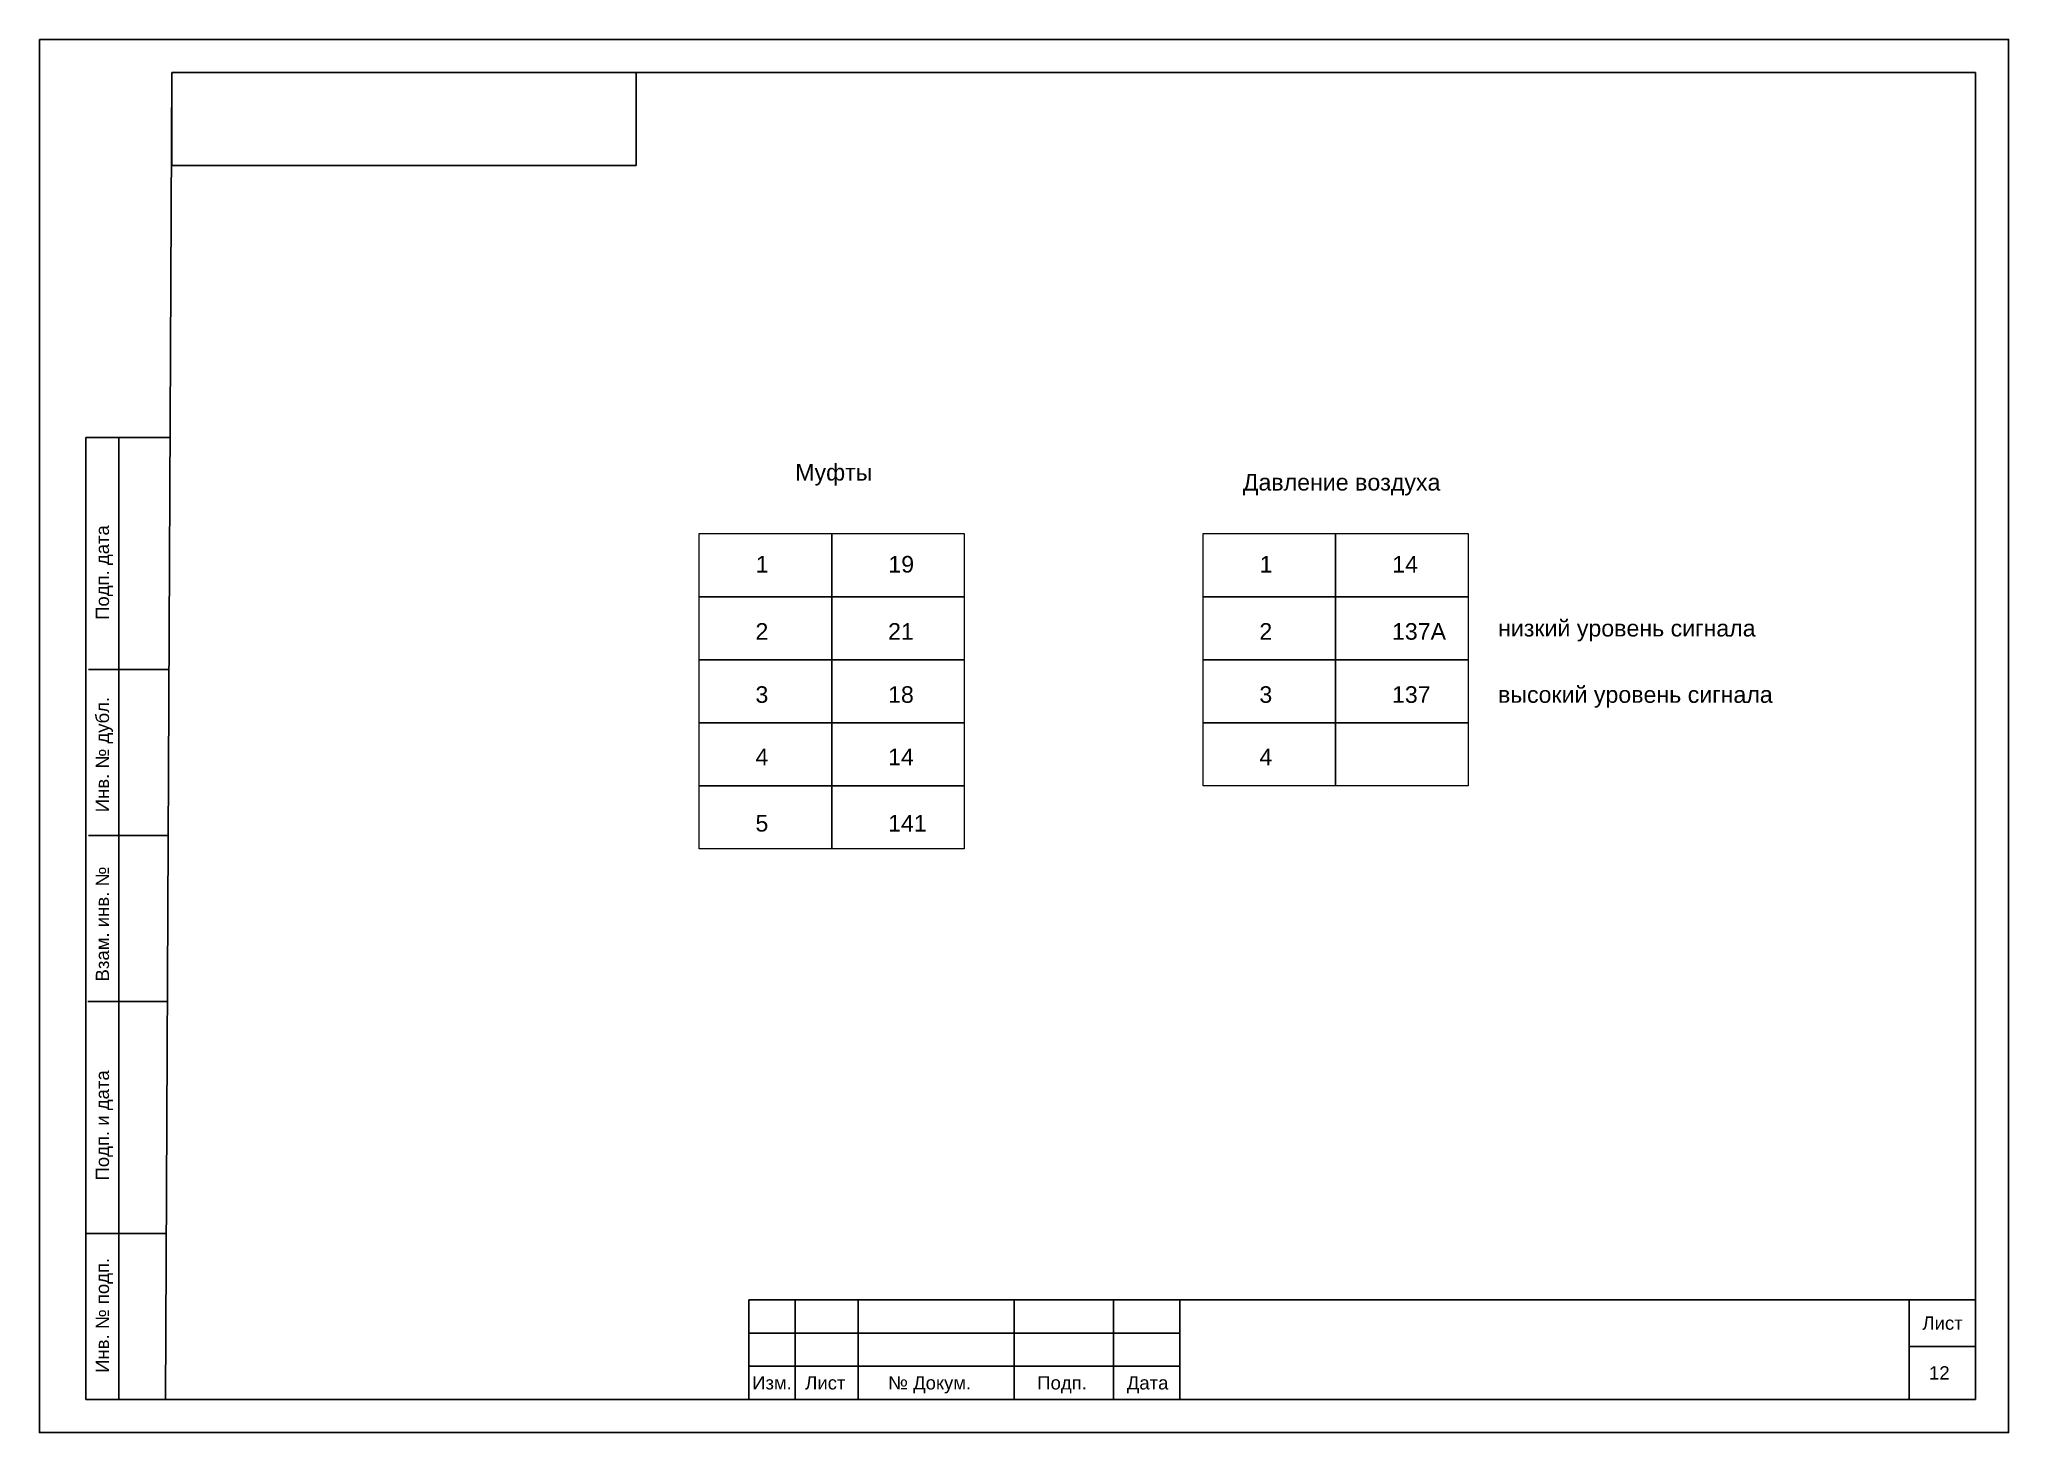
# Model space of a CAD drawing. Header units: millimetres. Extents: x 1674 to 4572, y 3039 to 4124.
# Drawn here: x 4275 to 4572, y 3290 to 3500 of the extents above; entities that cross this region are included whole.
import ezdxf

# ---------------------------------------------------------------- set-up
doc = ezdxf.new("R2010")
doc.units = ezdxf.units.MM
doc.layers.add('Аппаратура', color=7, linetype='Continuous', lineweight=20)
doc.layers.add('Рамки', color=7, linetype='Continuous', lineweight=25)
doc.styles.get("Standard").update_dxf_attribs({"font": 'arial.ttf'})

msp = doc.modelspace()

# ---------------------------------------------------------------- texts
for s, p in [('1', (4383.04, 3419.64)), ('19', (4403.04, 3419.64)), ('1', (4459.04, 3419.64)), ('14', (4479.04, 3419.64)), ('низкий уровень сигнала', (4495, 3410)), ('2', (4383, 3409.51)), ('21', (4403, 3409.51)), ('2', (4459, 3409.51)), ('137А', (4479, 3409.51)), ('3', (4383, 3400)), ('18', (4403, 3400)), ('3', (4459, 3400)), ('137', (4479, 3400)), ('высокий уровень сигнала', (4495, 3400)), ('4', (4383, 3390.6)), ('14', (4403, 3390.6)), ('4', (4459, 3390.6)), ('5', (4383, 3380.6)), ('141', (4403, 3380.6))]:
    msp.add_text(s, height=2.5).set_placement(p)
at = {"layer": 'Аппаратура'}
for s, p in [('Муфты', (4389, 3433.5)), ('Давление воздуха', (4456.5, 3432))]:
    msp.add_text(s, height=2.5, dxfattribs=at).set_placement(p)
at = {"layer": 'Рамки'}
for s, p in [('Подп. дата', (4285.5, 3412.5)), ('Инв. № дубл.', (4285.5, 3383.5)), ('Взам. инв. №', (4285.5, 3358)), ('Подп. и дата', (4285.5, 3328)), ('Инв. № подп.', (4285.5, 3299))]:
    msp.add_text(s, height=2, rotation=90, dxfattribs=at).set_placement(p)
for s, p in [('Лист', (4559, 3305.5)), ('12', (4560, 3298)), ('Изм.', (4382.5, 3296.5)), ('Лист', (4390.5, 3296.5)), ('№ Докум.', (4403, 3296.5)), ('Подп.', (4425.5, 3296.5)), ('Дата', (4439, 3296.5))]:
    msp.add_text(s, height=2, dxfattribs=at).set_placement(p)

# ---------------------------------------------------------------- linework, layer by layer
at = {"layer": 'Аппаратура'}
for points in [[(4374.5, 3425.5), (4394.5, 3425.5), (4394.5, 3416), (4374.5, 3416)], [(4394.5, 3425.5), (4414.5, 3425.5), (4414.5, 3416), (4394.5, 3416)], [(4450.5, 3425.5), (4470.5, 3425.5), (4470.5, 3416), (4450.5, 3416)], [(4470.5, 3425.5), (4490.5, 3425.5), (4490.5, 3416), (4470.5, 3416)], [(4374.5, 3416), (4394.5, 3416), (4394.5, 3406.5), (4374.5, 3406.5)], [(4394.5, 3416), (4414.5, 3416), (4414.5, 3406.5), (4394.5, 3406.5)], [(4450.5, 3416), (4470.5, 3416), (4470.5, 3406.5), (4450.5, 3406.5)], [(4470.5, 3416), (4490.5, 3416), (4490.5, 3406.5), (4470.5, 3406.5)], [(4374.5, 3406.5), (4394.5, 3406.5), (4394.5, 3397), (4374.5, 3397)], [(4394.5, 3406.5), (4414.5, 3406.5), (4414.5, 3397), (4394.5, 3397)], [(4450.5, 3406.5), (4470.5, 3406.5), (4470.5, 3397), (4450.5, 3397)], [(4470.5, 3406.5), (4490.5, 3406.5), (4490.5, 3397), (4470.5, 3397)], [(4374.5, 3397), (4394.5, 3397), (4394.5, 3387.5), (4374.5, 3387.5)], [(4394.5, 3397), (4414.5, 3397), (4414.5, 3387.5), (4394.5, 3387.5)], [(4450.5, 3397), (4470.5, 3397), (4470.5, 3387.5), (4450.5, 3387.5)], [(4470.5, 3397), (4490.5, 3397), (4490.5, 3387.5), (4470.5, 3387.5)], [(4374.5, 3387.5), (4394.5, 3387.5), (4394.5, 3378), (4374.5, 3378)], [(4394.5, 3387.5), (4414.5, 3387.5), (4414.5, 3378), (4394.5, 3378)]]:
    msp.add_lwpolyline(points, close=True, dxfattribs=at)
at = {"layer": 'Рамки'}
for p, q in [((4294, 3295), (4295, 3495)), ((4295, 3495), (4567, 3495)), ((4567, 3495), (4567, 3295)), ((4282, 3440), (4294.72, 3440)), ((4282, 3295), (4282, 3440)), ((4287, 3295), (4287, 3440)), ((4294.42, 3405), (4282.42, 3405)), ((4294.42, 3380), (4282.42, 3380)), ((4294.3, 3355), (4282.3, 3355)), ((4294.12, 3320), (4282.12, 3320)), ((4294.12, 3320), (4282.12, 3320)), ((4294.12, 3320), (4282.12, 3320)), ((4389, 3310), (4389, 3295)), ((4398.5, 3310), (4398.5, 3295)), ((4422, 3310), (4422, 3295)), ((4437, 3310), (4437, 3295)), ((4557, 3310), (4557, 3295)), ((4382, 3305), (4447, 3305)), ((4557, 3303), (4567, 3303)), ((4382, 3300), (4447, 3300)), ((4294, 3295), (4282, 3295)), ((4567, 3295), (4294, 3295))]:
    msp.add_line(p, q, dxfattribs=at)
for points in [[(4275, 3500), (4572, 3500), (4572, 3290), (4275, 3290)], [(4295, 3495), (4365, 3495), (4365, 3481), (4295, 3481)], [(4382, 3295), (4382, 3310), (4567, 3310), (4567, 3295)], [(4382, 3310), (4447, 3310), (4447, 3295), (4382, 3295)]]:
    msp.add_lwpolyline(points, close=True, dxfattribs=at)

msp.set_redraw_order([(e.dxf.handle, doc.entitydb.next_handle()) for e in msp.query("TEXT MTEXT ATTDEF DIMENSION ARC_DIMENSION")])  # texts and dimensions are drawn at this point

doc.saveas('drawing.dxf')
